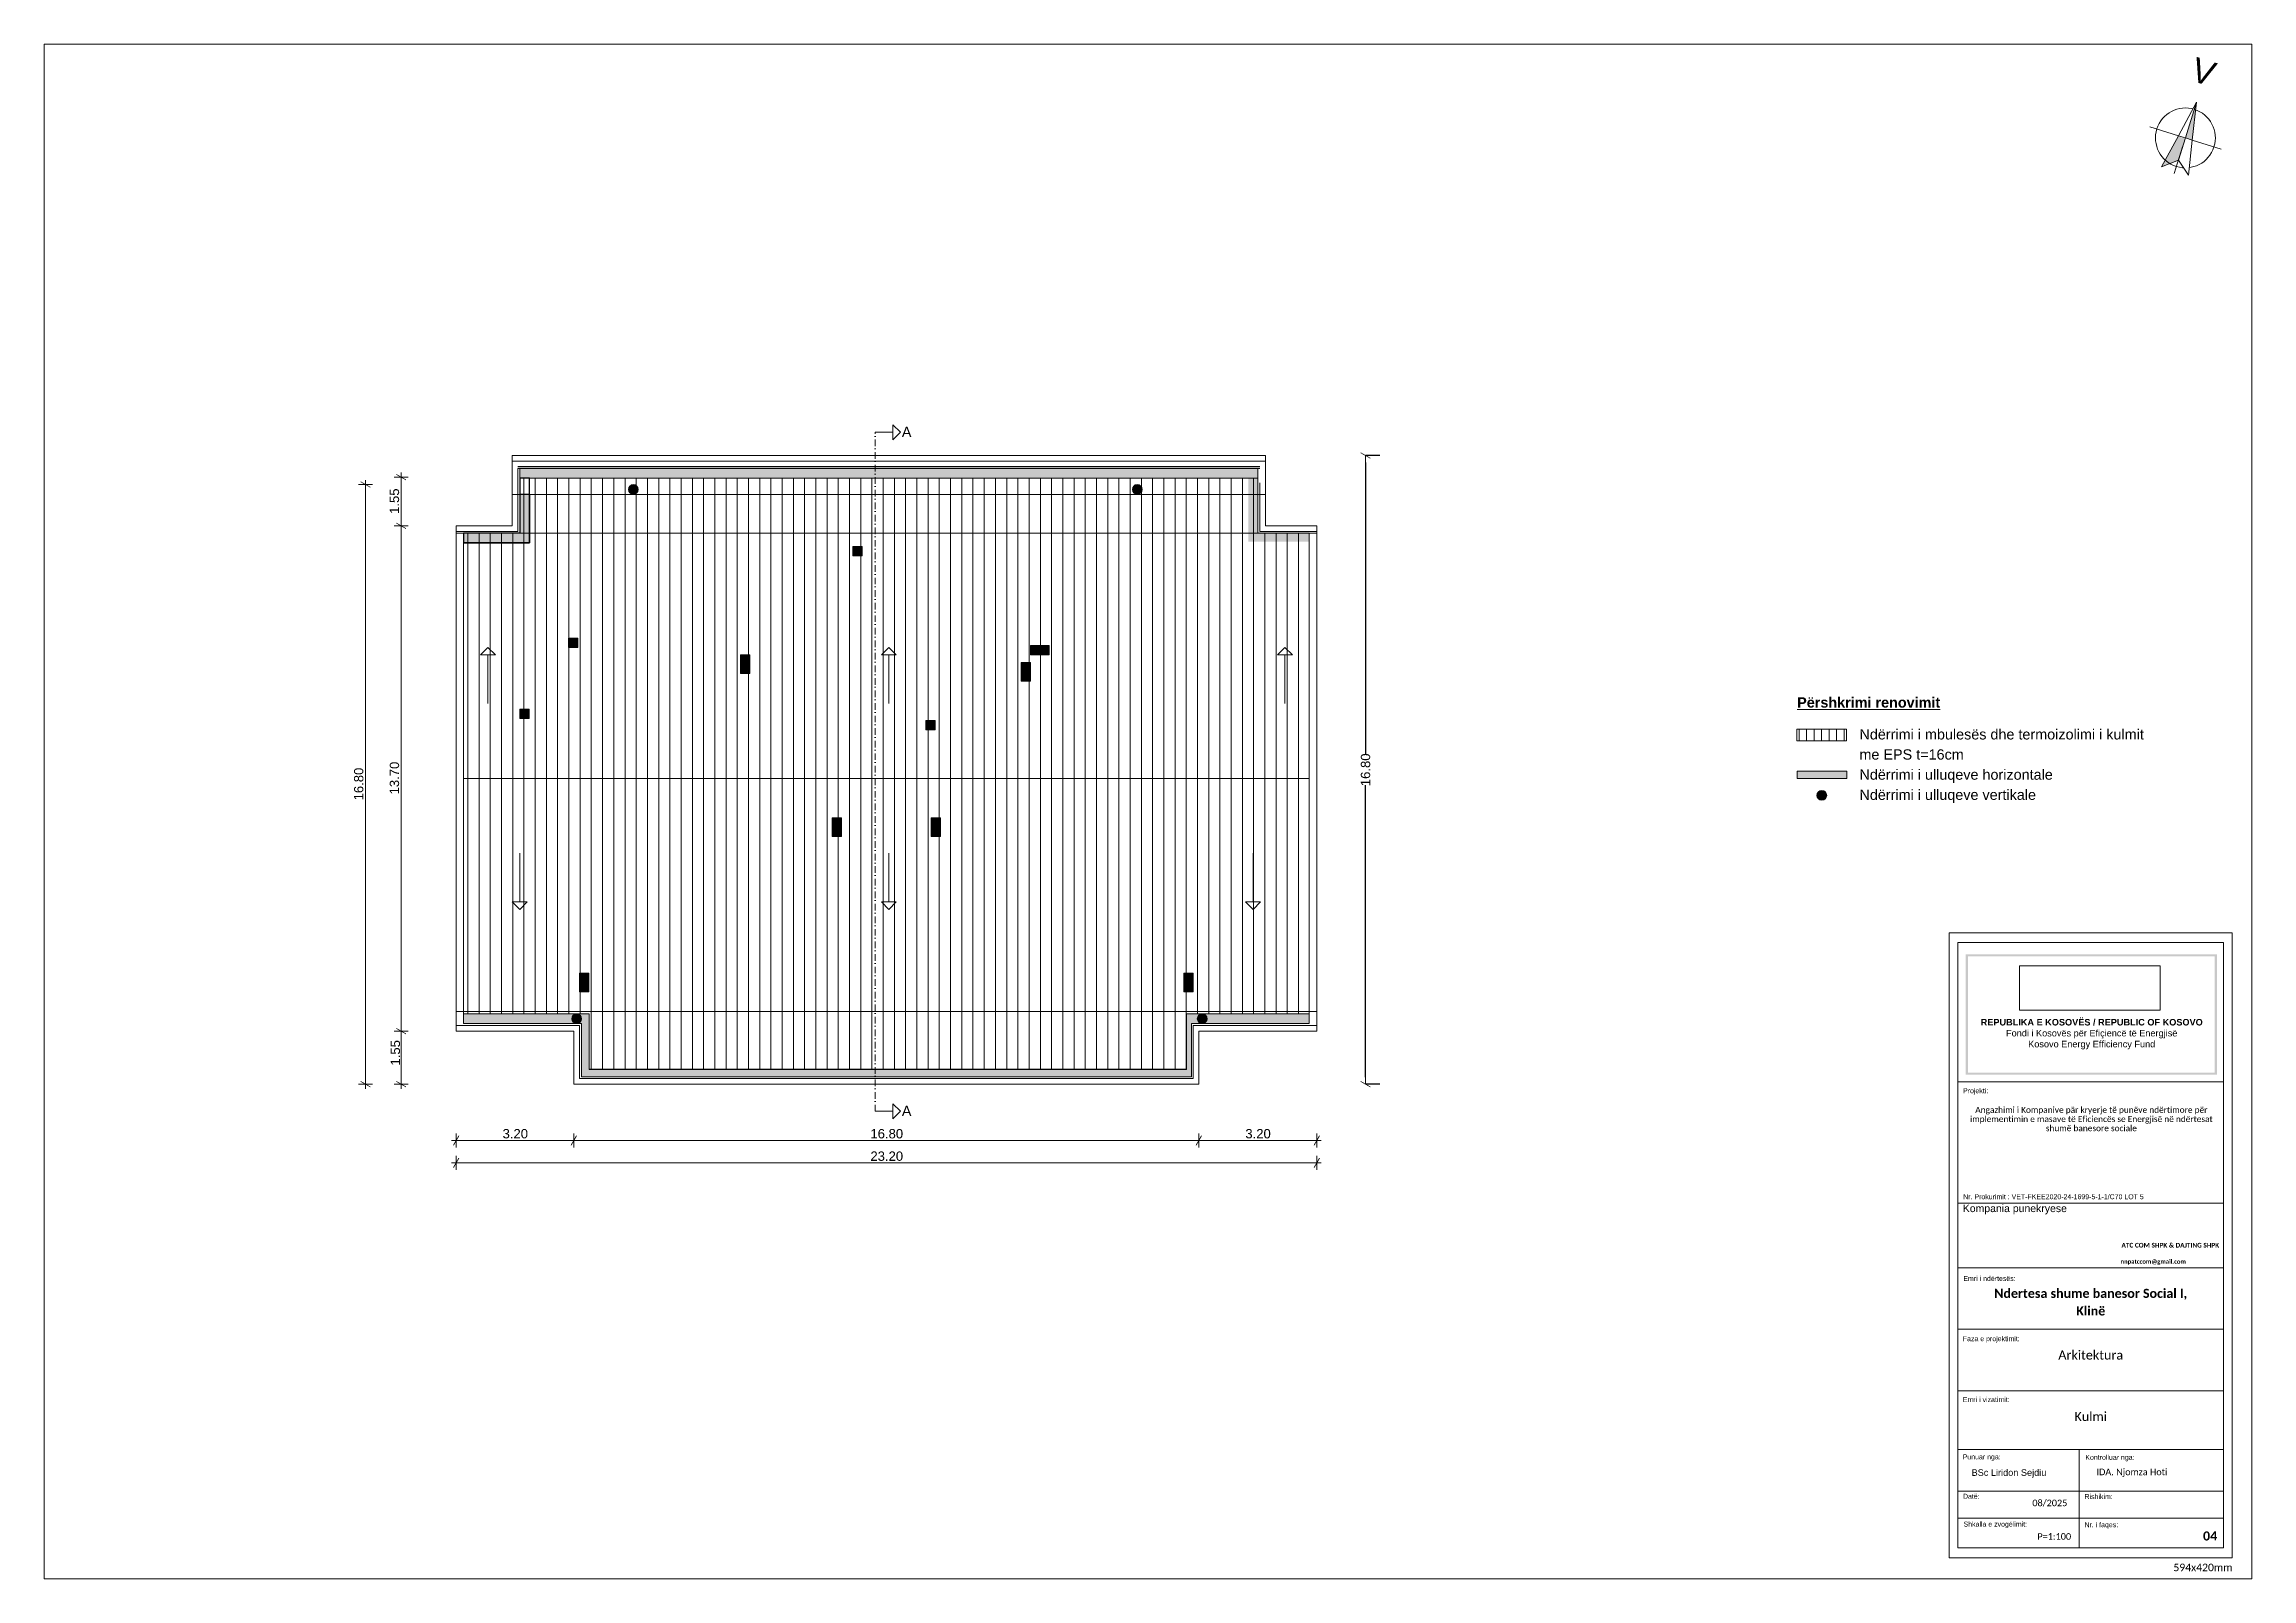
# Model space of a CAD drawing. Header units: feet. Extents: x 2565673 to 2671128, y -122443 to -81443.
# Drawn here: x 2565673 to 2624673, y -122443 to -81443 of the extents above; entities that cross this region are included whole.
import ezdxf
from ezdxf.enums import TextEntityAlignment as Align

# ---------------------------------------------------------------- set-up
doc = ezdxf.new("R2010")
doc.units = ezdxf.units.FT
doc.header["$MEASUREMENT"] = 0
doc.header["$XCLIPFRAME"] = 0
doc.set_wipeout_variables(frame=1)
doc.linetypes.add('Dot & Dashed', pattern=[335.138881, 176.388884, -88.194442, 0, -70.555556])
doc.linetypes.add('Wipeout_Contour', pattern=[1000, 0, -1000])
for name, color, linetype, lineweight in [('Annotation - Text_Pen_No__1', 7, 'Continuous', 5), ('Dimensioning - General_Pen_No__41', 7, 'Continuous', 5), ('Exterior walls_Pen_No__1', 7, 'Continuous', 5), ('Exterior walls_Pen_No__20', 1, 'Continuous', 5), ('Interior - Furniture _Pen_No__1', 7, 'Continuous', 5), ('Shell - Roof_Pen_No__1', 7, 'Continuous', 5), ('Shell - Roof_Pen_No__21', 7, 'Continuous', 5), ('Structural - Bearing_Pen_No__1', 7, 'Continuous', 5), ('Text blocks_Pen_No__1', 7, 'Continuous', 5), ('Text blocks_Pen_No__20', 1, 'Continuous', 5)]:
    doc.layers.add(name, color=color, linetype=linetype, lineweight=lineweight)
for name, color, linetype, lineweight, true_color in [('Annotation - Text_Pen_No__61', 7, 'Continuous', 5, 0x6a6a6a), ('Exterior walls_Pen_No__102', 7, 'Continuous', 5, 0xcccccc), ('Shell - Roof_Pen_No__61', 7, 'Continuous', 5, 0x6a6a6a), ('Structural - Bearing_Pen_No__25', 7, 'Continuous', 5, 0x40a5ff), ('Structural - Bearing_Pen_No__62', 7, 'Continuous', 5, 0xaaaaaa), ('Structural - Bearing_Pen_No__86', 7, 'Continuous', 5, 0x5555ff), ('Structural - Bearing_Pen_No__89', 7, 'Continuous', 5, 0x71cebe)]:
    doc.layers.add(name, color=color, linetype=linetype, lineweight=lineweight, true_color=true_color)
for name, color, linetype in [('Dimensioning - General', 7, 'Continuous'), ('Drawing & Figure', 7, 'Continuous'), ('Exterior walls', 7, 'Continuous'), ('Interior - Furniture', 7, 'Continuous'), ('Shell - Roof', 7, 'Continuous'), ('Structural - Bearing', 7, 'Continuous')]:
    doc.layers.add(name, color=color, linetype=linetype)
doc.styles.add('GENERATED_STYLE_1', font='arial.ttf')
doc.styles.add('GENERATED_STYLE_2', font='arialbd.ttf')
doc.styles.add('GENERATED_STYLE_3', font='calibri.ttf')
doc.styles.add('GENERATED_STYLE_4', font='calibrib.ttf')
doc.styles.add('GENERATED_STYLE_5', font='calibril.ttf')
doc.dimstyles.new('GENERATED_STYLE__2', dxfattribs={"dimtxt": 250, "dimasz": 190, "dimexe": 0.18, "dimexo": 3, "dimgap": 0.09, "dimtad": 1, "dimlfac": 0.001, "dimzin": 0, "dimdsep": 46, "dimtxsty": 'GENERATED_STYLE_1', "dimblk": 'ARROWHEAD_2', "dimblk1": 'ARROWHEAD_2', "dimblk2": 'ARROWHEAD_2', "dimcen": 0.09, "dimclrd": 7, "dimclre": 7, "dimclrt": 7, "dimadec": 0, "dimazin": 0, "dimtfac": 1, "dimtdec": 4, "dimtmove": 2, "dimatfit": 3, "dimfxl": 1, "dimtolj": 1, "dimtzin": 0, "dimarcsym": 0})
picture_1 = doc.add_image_def('image1.png', size_in_pixel=(354, 134))

msp = doc.modelspace()

# ---------------------------------------------------------------- texts
at = {"layer": 'Annotation - Text_Pen_No__1', "color": 7, "style": 'GENERATED_STYLE_3'}
msp.add_text('IDA. Njomza Hoti', height=175, dxfattribs=at).set_placement((2620521.804, -119674.651))
at = {"layer": 'Annotation - Text_Pen_No__1', "color": 7, "linetype": 'Continuous', "lineweight": 5, "attachment_point": 2}
for s, insert, char_height, style in [('\\A1;REPUBLIKA E KOSOVËS / REPUBLIC OF KOSOVO\\P{\\fArial|b0|i0|c0|p34;Fondi i Kosovës për Efiçiencë të Energjisë\\PKosovo Energy Efficiency Fund\\P}', (2620393.801, -107484.903), 175, 'GENERATED_STYLE_2'), ('\\A1;ATC COM SHPK & DAJTING SHPK ', (2622494.396, -113466.994), 125, 'GENERATED_STYLE_4'), ('\\A1;Arkitektura', (2620367.337, -116342.297), 242.5, 'GENERATED_STYLE_3'), ('\\A1;Kulmi', (2620367.337, -117984.422), 242.5, 'GENERATED_STYLE_3'), ('\\A1;BSc Liridon Sejdiu', (2618182.296, -119516.292), 175, 'GENERATED_STYLE_1'), ('\\A1;08/2025', (2619274.671, -120327.557), 175, 'GENERATED_STYLE_3'), ('\\A1;P=1:100', (2619392.255, -121222.896), 175, 'GENERATED_STYLE_3'), ('\\A1; 04', (2623516.074, -121175.688), 242.5, 'GENERATED_STYLE_4')]:
    msp.add_mtext(s, dxfattribs=dict(at, insert=insert, char_height=char_height, style=style))
at = {"layer": 'Annotation - Text_Pen_No__1', "color": 7, "linetype": 'Continuous', "lineweight": 5, "insert": (2620384.303, -109833.239), "char_height": 160, "width": 6797.99537, "attachment_point": 2, "line_spacing_factor": 0.919632, "style": 'GENERATED_STYLE_5'}
msp.add_mtext('\\A1;Angazhimi i Kompanive pär kryerje të punëve ndërtimore për implementimin e masave të Eficiencës se Energjisë në ndërtesat shumë banesore sociale', dxfattribs=at)
at = {"layer": 'Annotation - Text_Pen_No__1', "color": 7, "linetype": 'Continuous', "lineweight": 5, "insert": (2620367.337, -114694.711), "char_height": 242.5, "attachment_point": 2, "line_spacing_factor": 1.16153, "style": 'GENERATED_STYLE_4'}
msp.add_mtext('\\A1;Ndertesa shume banesor Social I, \\PKlinë', dxfattribs=at)
at = {"layer": 'Annotation - Text_Pen_No__61', "color": 251, "linetype": 'Continuous', "lineweight": 5, "true_color": 0x6a6a6a, "insert": (2623366.88, -122038.484), "char_height": 200, "attachment_point": 2, "style": 'GENERATED_STYLE_3'}
msp.add_mtext('\\A1;594x420mm', dxfattribs=at)
at = {"layer": 'Dimensioning - General', "color": 7, "lineweight": 5, "char_height": 250, "attachment_point": 7, "rotation": 90, "style": 'GENERATED_STYLE_1'}
for s, insert in [('\\A1;1.55', (2575162.243, -93991.809)), ('\\A1;16.80', (2574208.004, -101646.665)), ('\\A1;13.70', (2575162.243, -101486.665)), ('\\A1;1.55', (2575187.243, -108729.449))]:
    msp.add_mtext(s, dxfattribs=dict(at, insert=insert))
at = {"layer": 'Dimensioning - General', "color": 7, "lineweight": 5, "char_height": 250, "attachment_point": 7, "style": 'GENERATED_STYLE_1'}
for s, insert in [('\\A1;3.20', (2577924.753, -110679.236)), ('\\A1;16.80', (2587754.897, -110679.236)), ('\\A1;3.20', (2597774.753, -110679.236)), ('\\A1;23.20', (2587754.897, -111279.236))]:
    msp.add_mtext(s, dxfattribs=dict(at, insert=insert))
at = {"layer": 'Dimensioning - General_Pen_No__41', "color": 7, "linetype": 'Continuous', "lineweight": 5, "attachment_point": 7}
for s, insert, char_height, style in [('\\A1;{\\LPërshkrimi renovimit}', (2612522.607, -99170.252), 275, 'GENERATED_STYLE_2'), ('\\A1;Projekti:', (2616955.696, -109509.217), 133.375, 'GENERATED_STYLE_1'), ('\\A1;Kompania punekryese', (2616948.858, -112705.694), 200.15159, 'GENERATED_STYLE_1'), ('\\A1;Nr. Prokurimit : VET-FKEE2020-24-1699-5-1-1/C70 LOT 5', (2616959.443, -112302.81), 133.375, 'GENERATED_STYLE_1'), ('\\A1;Emri i ndërtesës:', (2616963.353, -114486.766), 133.375, 'GENERATED_STYLE_1'), ('\\A1;Faza e projektimit:', (2616949.156, -116133.742), 133.375, 'GENERATED_STYLE_1'), ('\\A1;Emri i vizatimit:', (2616949.621, -117722.019), 133.375, 'GENERATED_STYLE_1'), ('\\A1;Punuar nga:', (2616945.461, -119290.581), 133.375, 'GENERATED_STYLE_1'), ('\\A1;Kontrolluar nga:', (2620223.098, -119303.758), 133.375, 'GENERATED_STYLE_1'), ('\\A1;Datë:', (2616953.466, -120305.367), 133.375, 'GENERATED_STYLE_1'), ('\\A1;Rishikim:', (2620201.304, -120313.589), 133.375, 'GENERATED_STYLE_1'), ('\\A1;Shkalla e zvogëlimit:', (2616968.301, -121087.97), 133.375, 'GENERATED_STYLE_1'), ('\\A1;Nr. i faqes:', (2620200.12, -121103.566), 133.375, 'GENERATED_STYLE_1')]:
    msp.add_mtext(s, dxfattribs=dict(at, insert=insert, char_height=char_height, style=style))
at = {"layer": 'Dimensioning - General_Pen_No__41', "color": 7, "linetype": 'Continuous', "lineweight": 5, "insert": (2621164.444, -114054.203), "char_height": 115, "attachment_point": 7, "line_spacing_factor": 0.922253, "style": 'GENERATED_STYLE_1'}
msp.add_mtext('\\A1;\\pt737.29,1517,2350.4,3281.9;{\\fCalibri|b1|i0|c0|p34;nnpatccom@gmail.com}', dxfattribs=at)
at = {"layer": 'Text blocks_Pen_No__1', "color": 7, "linetype": 'Continuous', "lineweight": 5, "insert": (2614187.087, -99743.341), "char_height": 275, "attachment_point": 1, "line_spacing_factor": 1.173462, "style": 'GENERATED_STYLE_1'}
msp.add_mtext('\\A1;Ndërrimi i mbulesës dhe termoizolimi i kulmit \\Pme EPS t=16cm\\PNdërrimi i ulluqeve horizontale\\PNdërrimi i ulluqeve vertikale ', dxfattribs=at)
at = {"layer": 'Text blocks_Pen_No__20', "color": 1, "linetype": 'Continuous', "lineweight": 5, "char_height": 275, "attachment_point": 3, "style": 'GENERATED_STYLE_1'}
for insert in [(2588851.232, -91663.876), (2588851.232, -109803.933)]:
    msp.add_mtext('\\A1;A', dxfattribs=dict(at, insert=insert))

# ---------------------------------------------------------------- blocks, each defined once
blk = doc.blocks.new('Slab_1', base_point=(2576682, -107809))
at = {"layer": 'Structural - Bearing_Pen_No__89', "color": 123, "linetype": 'Continuous', "lineweight": 5, "true_color": 0x71cebe, "flags": 128}
blk.add_lwpolyline([(2576682, -107809), (2579832, -107809), (2579832, -109229), (2596532, -109229), (2596532, -107809), (2599682, -107809), (2599682, -107288), (2576682, -107288)], close=True, dxfattribs=at)
blk = doc.blocks.new('Slab_2', base_point=(2599682, -94509))
at = {"layer": 'Structural - Bearing_Pen_No__89', "color": 123, "linetype": 'Continuous', "lineweight": 5, "true_color": 0x71cebe, "flags": 128}
blk.add_lwpolyline([(2599682, -94509), (2599682, -94309), (2598312, -94309), (2598312, -93470), (2578182, -93470), (2578182, -94309), (2576682, -94309), (2576682, -94509)], close=True, dxfattribs=at)
blk = doc.blocks.new('Wall_1', base_point=(2576682, -107809))
at = {"layer": 'Exterior walls_Pen_No__1', "color": 7, "linetype": 'Continuous', "lineweight": 5, "flags": 128}
for points in [[(2579982, -107659), (2576682, -107659)], [(2576682, -107659), (2576682, -107809)], [(2576682, -107809), (2579832, -107809)]]:
    blk.add_lwpolyline(points, dxfattribs=at)
blk = doc.blocks.new('Wall_2', base_point=(2579832, -107809))
at = {"layer": 'Exterior walls_Pen_No__1', "color": 7, "linetype": 'Continuous', "lineweight": 5, "flags": 128}
for points in [[(2579832, -107809), (2579832, -109229)], [(2579982, -109079), (2579982, -107659)]]:
    blk.add_lwpolyline(points, dxfattribs=at)
blk = doc.blocks.new('Wall_3', base_point=(2579832, -109229))
at = {"layer": 'Exterior walls_Pen_No__1', "color": 7, "linetype": 'Continuous', "lineweight": 5, "flags": 128}
for points in [[(2596382, -109079), (2579982, -109079)], [(2579832, -109229), (2596532, -109229)]]:
    blk.add_lwpolyline(points, dxfattribs=at)
blk = doc.blocks.new('Wall_4', base_point=(2596532, -109229))
at = {"layer": 'Exterior walls_Pen_No__1', "color": 7, "linetype": 'Continuous', "lineweight": 5, "flags": 128}
for points in [[(2596382, -107659), (2596382, -109079)], [(2596532, -109229), (2596532, -107809)]]:
    blk.add_lwpolyline(points, dxfattribs=at)
blk = doc.blocks.new('Wall_5', base_point=(2596532, -107809))
at = {"layer": 'Exterior walls_Pen_No__1', "color": 7, "linetype": 'Continuous', "lineweight": 5, "flags": 128}
for points in [[(2599682, -107659), (2596382, -107659)], [(2596532, -107809), (2599682, -107809)], [(2599682, -107809), (2599682, -107659)]]:
    blk.add_lwpolyline(points, dxfattribs=at)
blk = doc.blocks.new('Wall_6', base_point=(2599682, -94309))
at = {"layer": 'Exterior walls_Pen_No__1', "color": 7, "linetype": 'Continuous', "lineweight": 5, "flags": 128}
for points in [[(2599682, -94309), (2598312, -94309)], [(2599682, -94459), (2599682, -94309)], [(2598162, -94459), (2599682, -94459)]]:
    blk.add_lwpolyline(points, dxfattribs=at)
blk = doc.blocks.new('Wall_7', base_point=(2598312, -94309))
at = {"layer": 'Exterior walls_Pen_No__1', "color": 7, "linetype": 'Continuous', "lineweight": 5, "flags": 128}
for points in [[(2598162, -93159), (2598162, -94459)], [(2598312, -94309), (2598312, -93009)]]:
    blk.add_lwpolyline(points, dxfattribs=at)
blk = doc.blocks.new('Wall_8', base_point=(2598312, -93009))
at = {"layer": 'Exterior walls_Pen_No__1', "color": 7, "linetype": 'Continuous', "lineweight": 5, "flags": 128}
for points in [[(2598312, -93009), (2578182, -93009)], [(2578332, -93159), (2598162, -93159)]]:
    blk.add_lwpolyline(points, dxfattribs=at)
blk = doc.blocks.new('Wall_10', base_point=(2578182, -94309))
at = {"layer": 'Exterior walls_Pen_No__1', "color": 7, "linetype": 'Continuous', "lineweight": 5, "flags": 128}
for points in [[(2578182, -94309), (2576682, -94309)], [(2576682, -94309), (2576682, -94459)], [(2576682, -94459), (2578332, -94459)]]:
    blk.add_lwpolyline(points, dxfattribs=at)
blk = doc.blocks.new('North Symbol 22')
at = {"layer": 'Interior - Furniture', "linetype": 'Continuous', "lineweight": 0, "true_color": 0x000000}
blk.add_hatch(color=18, dxfattribs=at).paths.add_polyline_path([(0, 0), (0, 1000), (-194, 0)])
at = {"layer": 'Interior - Furniture _Pen_No__1', "color": 7, "linetype": 'Continuous', "lineweight": 5}
for p, q in [((0, 1000), (-194, 0)), ((0, 0), (0, 1000)), ((-194, 0), (0, 0))]:
    blk.add_line(p, q, dxfattribs=at)
for start, end in [(0, 180), (180, 0)]:
    blk.add_arc((0, 0), 800, start, end, dxfattribs=at)
at = {"layer": 'Interior - Furniture _Pen_No__1', "color": 7, "lineweight": 5, "style": 'GENERATED_STYLE_1'}
blk.add_attdef('txt', text='', height=650, dxfattribs=at).set_placement((0, 1323), align=Align.BOTTOM_CENTER)
at = {"color": 254, "linetype": 'Wipeout_Contour', "lineweight": 0, "ltscale": 1195.088182}
blk.add_wipeout([(0, 0), (0, 1000), (194, 0)], dxfattribs=at).dxf.layer = 'Interior - Furniture'
at = {"layer": 'Interior - Furniture _Pen_No__1', "color": 7, "linetype": 'Continuous', "lineweight": 5}
for p, q in [((0, 1000), (194, 0)), ((0, 0), (0, 1000)), ((194, 0), (0, 0))]:
    blk.add_line(p, q, dxfattribs=at)
at = {"color": 254, "linetype": 'Wipeout_Contour', "lineweight": 0, "ltscale": 1813.560114}
blk.add_wipeout([(0, 0), (0, -618), (-375, -927), (-194, 0)], dxfattribs=at).dxf.layer = 'Interior - Furniture'
at = {"layer": 'Interior - Furniture', "linetype": 'Continuous', "lineweight": 0, "true_color": 0x000000}
blk.add_hatch(color=18, dxfattribs=at).paths.add_polyline_path([(0, 0), (0, -618), (375, -927), (194, 0)])
at = {"layer": 'Interior - Furniture _Pen_No__1', "color": 7, "linetype": 'Continuous', "lineweight": 5}
for p, q in [((-194, 0), (-1000, 0)), ((-375, -927), (-194, 0)), ((-194, 0), (0, 0)), ((0, 0), (0, -618)), ((0, 0), (0, -618)), ((194, 0), (0, 0)), ((375, -927), (194, 0)), ((194, 0), (1000, 0)), ((0, -250), (0, -1000)), ((0, -618), (-375, -927)), ((0, -618), (375, -927))]:
    blk.add_line(p, q, dxfattribs=at)
blk = doc.blocks.new('Line_1', base_point=(2588247, -99059))
at = {"layer": 'Shell - Roof_Pen_No__1', "color": 7, "linetype": 'Continuous', "lineweight": 5}
for p, q in [((2588247, -97559), (2588047, -97759)), ((2588447, -97759), (2588047, -97759)), ((2588247, -97559), (2588447, -97759))]:
    blk.add_line(p, q, dxfattribs=at)
at = {"layer": 'Shell - Roof_Pen_No__21', "color": 7, "linetype": 'Continuous', "lineweight": 5}
blk.add_line((2588247, -99059), (2588247, -97759), dxfattribs=at)
blk = doc.blocks.new('Line_2', base_point=(2588247, -103059))
at = {"layer": 'Shell - Roof_Pen_No__1', "color": 7, "linetype": 'Continuous', "lineweight": 5}
for p, q in [((2588247, -104559), (2588047, -104359)), ((2588047, -104359), (2588447, -104359)), ((2588247, -104559), (2588447, -104359))]:
    blk.add_line(p, q, dxfattribs=at)
at = {"layer": 'Shell - Roof_Pen_No__21', "color": 7, "linetype": 'Continuous', "lineweight": 5}
blk.add_line((2588247, -103059), (2588247, -104359), dxfattribs=at)
blk = doc.blocks.new('Line_3', base_point=(2598832, -99059))
at = {"layer": 'Shell - Roof_Pen_No__1', "color": 7, "linetype": 'Continuous', "lineweight": 5}
for p, q in [((2598832, -97559), (2598632, -97759)), ((2599032, -97759), (2598632, -97759)), ((2598832, -97559), (2599032, -97759))]:
    blk.add_line(p, q, dxfattribs=at)
at = {"layer": 'Shell - Roof_Pen_No__21', "color": 7, "linetype": 'Continuous', "lineweight": 5}
blk.add_line((2598832, -99059), (2598832, -97759), dxfattribs=at)
blk = doc.blocks.new('Line_4', base_point=(2577532, -99059))
at = {"layer": 'Shell - Roof_Pen_No__1', "color": 7, "linetype": 'Continuous', "lineweight": 5}
for p, q in [((2577532, -97559), (2577332, -97759)), ((2577732, -97759), (2577332, -97759)), ((2577532, -97559), (2577732, -97759))]:
    blk.add_line(p, q, dxfattribs=at)
at = {"layer": 'Shell - Roof_Pen_No__21', "color": 7, "linetype": 'Continuous', "lineweight": 5}
blk.add_line((2577532, -99059), (2577532, -97759), dxfattribs=at)
blk = doc.blocks.new('Line_5', base_point=(2578382, -103059))
at = {"layer": 'Shell - Roof_Pen_No__1', "color": 7, "linetype": 'Continuous', "lineweight": 5}
for p, q in [((2578382, -104559), (2578182, -104359)), ((2578182, -104359), (2578582, -104359)), ((2578382, -104559), (2578582, -104359))]:
    blk.add_line(p, q, dxfattribs=at)
at = {"layer": 'Shell - Roof_Pen_No__21', "color": 7, "linetype": 'Continuous', "lineweight": 5}
blk.add_line((2578382, -103059), (2578382, -104359), dxfattribs=at)
blk = doc.blocks.new('Line_6', base_point=(2597982, -103059))
at = {"layer": 'Shell - Roof_Pen_No__1', "color": 7, "linetype": 'Continuous', "lineweight": 5}
for p, q in [((2597982, -104559), (2597782, -104359)), ((2597782, -104359), (2598182, -104359)), ((2597982, -104559), (2598182, -104359))]:
    blk.add_line(p, q, dxfattribs=at)
at = {"layer": 'Shell - Roof_Pen_No__21', "color": 7, "linetype": 'Continuous', "lineweight": 5}
blk.add_line((2597982, -103059), (2597982, -104359), dxfattribs=at)
blk = doc.blocks.new('Line_7', base_point=(2587881, -91813))
at = {"layer": 'Exterior walls_Pen_No__20', "color": 1, "linetype": 'Continuous', "lineweight": 5}
for p, q in [((2587881, -91813), (2588357, -91813)), ((2588557, -91813), (2588357, -91613)), ((2588357, -92013), (2588357, -91613)), ((2588557, -91813), (2588357, -92013))]:
    blk.add_line(p, q, dxfattribs=at)
blk = doc.blocks.new('Line_8', base_point=(2587881, -109953))
at = {"layer": 'Exterior walls_Pen_No__20', "color": 1, "linetype": 'Continuous', "lineweight": 5}
for p, q in [((2587881, -109953), (2588357, -109953)), ((2588557, -109953), (2588357, -109753)), ((2588357, -110153), (2588357, -109753)), ((2588557, -109953), (2588357, -110153))]:
    blk.add_line(p, q, dxfattribs=at)
blk = doc.blocks.new('ARROWHEAD_2')
at = {"color": 0, "linetype": 'Continuous', "lineweight": 0}
for p, q in [((0, 0), (-1, 0)), ((-0.38, -0.66), (0.38, 0.66))]:
    blk.add_line(p, q, dxfattribs=at)
blk = doc.blocks.new('*D24')
at = {"layer": 'Defpoints', "color": 0, "linetype": 'Continuous', "transparency": 16777216}
for p in [(2600988, -92429), (2601375, -92429), (2601375, -109229)]:
    blk.add_point(p, dxfattribs=at)
at = {"layer": 'Dimensioning - General', "color": 7, "linetype": 'Continuous', "lineweight": -2, "transparency": 16777216}
for p, q in [((2601372, -92429), (2600988, -92429)), ((2600988, -92619), (2600988, -100420)), ((2600988, -109039), (2600988, -101239)), ((2601372, -109229), (2600988, -109229))]:
    blk.add_line(p, q, dxfattribs=at)
at = {"layer": 'Dimensioning - General', "color": 7, "linetype": 'Continuous', "lineweight": -2, "transparency": 16777216, "xscale": 190, "yscale": 190, "zscale": 190}
for p, rotation in [((2600988, -92429), 90), ((2600988, -109229), 270)]:
    blk.add_blockref('ARROWHEAD_2', p, dxfattribs=dict(at, rotation=rotation))
at = {"layer": 'Dimensioning - General', "color": 7, "linetype": 'Continuous', "lineweight": 0, "transparency": 16777216, "insert": (2600988, -100829), "char_height": 250, "attachment_point": 5, "rotation": 90, "style": 'GENERATED_STYLE_1'}
blk.add_mtext('\\A1;16.80', dxfattribs=at)

# ---------------------------------------------------------------- dimensions: what is measured, and where the dimension line sits
at = {"layer": 'Dimensioning - General', "color": 7, "linetype": 'Continuous', "lineweight": 0}
dim = msp.add_aligned_dim(p1=(2601374.66, -109229.236), p2=(2601374.66, -92429.236), distance=386.421, dimstyle='GENERATED_STYLE__2', override={"dimexo": 3}, dxfattribs=at)
dim.commit()
dim.dimension.update_dxf_attribs({"geometry": '*D24', "text_midpoint": (2600988.239, -100829.236), "text_rotation": 90})

# ---------------------------------------------------------------- hatches: boundary and pattern name
at = {"layer": 'Exterior walls_Pen_No__102', "linetype": 'Continuous', "lineweight": 5, "true_color": 0xcccccc}
for points in [[(2587532.326, -95109.236), (2587282.326, -95109.236), (2587282.326, -94859.236), (2587532.326, -94859.236)], [(2579932.326, -97559.236), (2579682.326, -97559.236), (2579682.326, -97309.236), (2579932.326, -97309.236)], [(2584532.326, -98259.236), (2584282.326, -98259.236), (2584282.326, -97759.236), (2584532.326, -97759.236)], [(2592032.326, -97759.236), (2592032.326, -97509.236), (2592532.326, -97509.236), (2592532.326, -97759.236)], [(2592032.326, -98459.236), (2591782.326, -98459.236), (2591782.326, -97959.236), (2592032.326, -97959.236)], [(2578632.326, -99462.267), (2578382.326, -99462.267), (2578382.326, -99212.267), (2578632.326, -99212.267)], [(2589482.326, -99759.236), (2589232.326, -99759.236), (2589232.326, -99509.236), (2589482.326, -99509.236)], [(2586982.326, -102609.236), (2586732.326, -102609.236), (2586732.326, -102109.236), (2586982.326, -102109.236)], [(2589632.326, -102609.236), (2589382.326, -102609.236), (2589382.326, -102109.236), (2589632.326, -102109.236)], [(2580232.326, -106759.236), (2579982.326, -106759.236), (2579982.326, -106259.236), (2580232.326, -106259.236)], [(2596382.326, -106759.236), (2596132.326, -106759.236), (2596132.326, -106259.236), (2596382.326, -106259.236)]]:
    msp.add_hatch(color=254, dxfattribs=at).paths.add_polyline_path(points)
at = {"layer": 'Structural - Bearing_Pen_No__1', "linetype": 'Continuous', "lineweight": 5}
for points in [[(2581417.414, -93470.206, -1), (2581417.414, -93209.237, -1)], [(2594885.168, -93470.206, -1), (2594885.168, -93209.237, -1)], [(2613180.692, -101642.487, -1), (2613180.692, -101381.518, -1)], [(2579902.925, -107609.237, -1), (2579902.925, -107348.267, -1)], [(2596621.31, -107609.237, -1), (2596621.31, -107348.267, -1)]]:
    msp.add_hatch(color=7, dxfattribs=at).paths.add_polyline_path(points)
at = {"layer": 'Structural - Bearing_Pen_No__25', "linetype": 'Continuous', "lineweight": 5, "true_color": 0x40a5ff}
for points in [[(2598114.985, -93040.206), (2578384.821, -93040.206), (2578384.821, -92779.236), (2598114.985, -92779.236)], [(2597852.506, -93040.206), (2598112.506, -93040.206), (2598112.506, -94472.119), (2599484.815, -94472.119), (2599484.815, -94732.119), (2597852.506, -94732.119)], [(2578642.326, -93470.206), (2578382.326, -93470.206), (2578382.326, -94509.237), (2576882.326, -94509.237), (2576882.326, -94769.237), (2578642.326, -94769.237)], [(2613845.968, -101058.471), (2613847.471, -100863.213), (2612520.152, -100863.213), (2612520.152, -101058.471)], [(2576882.326, -107609.237), (2580032.326, -107609.237), (2580032.326, -108824.575), (2580032.326, -109029.237), (2596332.326, -109029.237), (2596332.326, -108824.575), (2596332.326, -107609.237), (2599482.326, -107609.237), (2599482.326, -107348.267), (2596332.326, -107348.267), (2596201.38, -107348.267), (2596201.38, -108824.575), (2580238.704, -108824.575), (2580238.704, -107609.237), (2580238.704, -107347.443), (2580032.326, -107347.443), (2576882.326, -107347.443)]]:
    msp.add_hatch(color=161, dxfattribs=at).paths.add_polyline_path(points)
at = {"layer": 'Structural - Bearing_Pen_No__62', "linetype": 'Continuous', "lineweight": 5, "true_color": 0xaaaaaa}
h = msp.add_hatch(dxfattribs=at)
h.set_pattern_fill('SOLDIER_COURSE', color=253, style=0, pattern_type=2)
h.set_pattern_definition([(90, (2591696.33, -98280.23), (300, 0), [])])
h.paths.add_polyline_path([(2576882.326, -101059.237), (2576882.326, -94509.237), (2578382.326, -94509.236), (2578382.326, -93040.206), (2598112.49, -93040.206), (2598112.49, -94509.236), (2599482.326, -94509.237), (2599482.326, -101059.237)])
h = msp.add_hatch(dxfattribs=at)
h.set_pattern_fill('SOLDIER_COURSE', color=253, style=0, pattern_type=2)
h.set_pattern_definition([(90, (2613174.78, -99900.89), (-200, 0), [])])
h.paths.add_polyline_path([(2613838.454, -99747.1), (2612511.109, -99747.1), (2612511.109, -100054.677), (2613838.454, -100054.677)])
h = msp.add_hatch(dxfattribs=at)
h.set_pattern_fill('SOLDIER_COURSE', color=253, style=0, pattern_type=2)
h.set_pattern_definition([(270, (2591696.33, -103838.24), (300, 0), [])])
h.paths.add_polyline_path([(2580238.704, -107347.443), (2580238.704, -108838.165), (2596201.38, -108838.165), (2596201.38, -107348.267), (2599482.326, -107348.267), (2599482.326, -101059.237), (2596332.326, -101059.237), (2580032.326, -101059.237), (2576882.326, -101059.237), (2576882.326, -107347.443)])
at = {"layer": 'Structural - Bearing_Pen_No__86', "linetype": 'Continuous', "lineweight": 5, "true_color": 0x5555ff}
for points in [[(2617026.978, -105756.958), (2618298.218, -105756.958), (2618298.218, -105814.576), (2617084.596, -105814.576), (2617084.596, -108840.724), (2617026.978, -108840.724)], [(2617637.115, -105814.576), (2617637.115, -105756.958), (2623738.882, -105756.958), (2623738.882, -108840.724), (2623681.264, -108840.724), (2623681.264, -105814.576)], [(2617026.978, -107789.957), (2617084.596, -107789.957), (2617084.596, -108918.121), (2618298.218, -108918.121), (2618298.218, -108975.739), (2617026.978, -108975.739)], [(2617637.115, -108975.739), (2617637.115, -108918.121), (2623681.264, -108918.121), (2623681.264, -107789.957), (2623738.882, -107789.957), (2623738.882, -108975.739)]]:
    msp.add_hatch(color=173, dxfattribs=at).paths.add_polyline_path(points)

# ---------------------------------------------------------------- linework, layer by layer
for points in [[(2578642.326, -93040.206), (2578382.326, -93040.206), (2578382.326, -94509.237), (2576882.326, -94509.237), (2576882.326, -94769.237), (2578642.326, -94769.237), (2578642.326, -93470.206)], [(2576882.326, -94509.237), (2576882.326, -94769.237), (2578642.326, -94769.237), (2578642.326, -93470.206), (2578382.326, -93470.206), (2578382.326, -94509.237)]]:
    msp.add_lwpolyline(points, close=True)
for points in [[(2598162.49, -92779.236), (2578332.326, -92779.236)], [(2578382.326, -93470.206), (2578382.326, -94509.237), (2576882.326, -94509.237)], [(2578642.326, -93470.206), (2578642.326, -94769.237), (2576882.326, -94769.237)]]:
    msp.add_lwpolyline(points)
at = {"layer": 'Dimensioning - General', "color": 7, "linetype": 'Continuous', "lineweight": 5}
for p, q in [((2574445.504, -93209.237), (2574070.504, -93209.237)), ((2574383.004, -93281.406), (2574133.004, -93137.068)), ((2574258.004, -93209.237), (2574258.004, -93086.987)), ((2574258.004, -109229.236), (2574258.004, -93209.237)), ((2575399.743, -93009.236), (2575024.743, -93009.236)), ((2575337.243, -93081.405), (2575087.243, -92937.068)), ((2575212.243, -93009.236), (2575212.243, -92886.986)), ((2575212.243, -94309.236), (2575212.243, -93009.236)), ((2575399.743, -94309.236), (2575024.743, -94309.236)), ((2575399.743, -94309.236), (2575024.743, -94309.236)), ((2575087.243, -94237.068), (2575337.243, -94381.405)), ((2575087.243, -94237.068), (2575337.243, -94381.405)), ((2575212.243, -107809.236), (2575212.243, -94309.236)), ((2575399.743, -107809.236), (2575024.743, -107809.236)), ((2575399.743, -107809.236), (2575024.743, -107809.236)), ((2575087.243, -107737.068), (2575337.243, -107881.405)), ((2575087.243, -107737.068), (2575337.243, -107881.405)), ((2575212.243, -109229.236), (2575212.243, -107809.236)), ((2574445.504, -109229.236), (2574070.504, -109229.236)), ((2574133.004, -109157.068), (2574383.004, -109301.405)), ((2574258.004, -109351.486), (2574258.004, -109229.236)), ((2575399.743, -109229.236), (2575024.743, -109229.236)), ((2575087.243, -109157.068), (2575337.243, -109301.405)), ((2575212.243, -109351.486), (2575212.243, -109229.236)), ((2576560.076, -110729.236), (2576682.326, -110729.236)), ((2576754.494, -110604.236), (2576610.157, -110854.236)), ((2576682.326, -110916.736), (2576682.326, -110541.736)), ((2576682.326, -110729.236), (2579832.326, -110729.236)), ((2579904.494, -110604.236), (2579760.157, -110854.236)), ((2579904.494, -110604.236), (2579760.157, -110854.236)), ((2579832.326, -110916.736), (2579832.326, -110541.736)), ((2579832.326, -110916.736), (2579832.326, -110541.736)), ((2579832.326, -110729.236), (2596532.326, -110729.236)), ((2596604.494, -110604.236), (2596460.157, -110854.236)), ((2596604.494, -110604.236), (2596460.157, -110854.236)), ((2596532.326, -110916.736), (2596532.326, -110541.736)), ((2596532.326, -110916.736), (2596532.326, -110541.736)), ((2596532.326, -110729.236), (2599682.326, -110729.236)), ((2599610.157, -110854.236), (2599754.494, -110604.236)), ((2599682.326, -110916.736), (2599682.326, -110541.736)), ((2599682.326, -110729.236), (2599804.576, -110729.236)), ((2576560.076, -111329.236), (2576682.326, -111329.236)), ((2576754.494, -111204.236), (2576610.157, -111454.236)), ((2576682.326, -111516.736), (2576682.326, -111141.736)), ((2576682.326, -111329.236), (2599682.326, -111329.236)), ((2599610.157, -111454.236), (2599754.494, -111204.236)), ((2599682.326, -111516.736), (2599682.326, -111141.736)), ((2599682.326, -111329.236), (2599804.576, -111329.236))]:
    msp.add_line(p, q, dxfattribs=at)
at = {"layer": 'Exterior walls_Pen_No__1', "color": 7, "linetype": 'Continuous', "lineweight": 5, "flags": 128}
for points in [[(2578182.326, -93009.236), (2578182.326, -94309.236)], [(2578332.326, -94459.236), (2578332.326, -92779.236)]]:
    msp.add_lwpolyline(points, dxfattribs=at)
for points in [[(2587532.326, -95109.236), (2587282.326, -95109.236), (2587282.326, -94859.236), (2587532.326, -94859.236)], [(2579932.326, -97559.236), (2579682.326, -97559.236), (2579682.326, -97309.236), (2579932.326, -97309.236)], [(2584532.326, -98259.236), (2584282.326, -98259.236), (2584282.326, -97759.236), (2584532.326, -97759.236)], [(2592032.326, -97759.236), (2592032.326, -97509.236), (2592532.326, -97509.236), (2592532.326, -97759.236)], [(2592032.326, -98459.236), (2591782.326, -98459.236), (2591782.326, -97959.236), (2592032.326, -97959.236)], [(2578632.326, -99462.267), (2578382.326, -99462.267), (2578382.326, -99212.267), (2578632.326, -99212.267)], [(2589482.326, -99759.236), (2589232.326, -99759.236), (2589232.326, -99509.236), (2589482.326, -99509.236)], [(2586982.326, -102609.236), (2586732.326, -102609.236), (2586732.326, -102109.236), (2586982.326, -102109.236)], [(2589632.326, -102609.236), (2589382.326, -102609.236), (2589382.326, -102109.236), (2589632.326, -102109.236)], [(2580232.326, -106759.236), (2579982.326, -106759.236), (2579982.326, -106259.236), (2580232.326, -106259.236)], [(2596382.326, -106759.236), (2596132.326, -106759.236), (2596132.326, -106259.236), (2596382.326, -106259.236)]]:
    msp.add_lwpolyline(points, close=True, dxfattribs=at)
at = {"layer": 'Exterior walls_Pen_No__20', "color": 1, "linetype": 'Dot & Dashed', "lineweight": 5}
msp.add_line((2587881.214, -109952.829), (2587881.214, -91812.772), dxfattribs=at)
at = {"layer": 'Shell - Roof_Pen_No__1', "color": 7, "linetype": 'Continuous', "lineweight": 5}
for p, q in [((2616584.355, -105181.538), (2624150.32, -105181.538)), ((2616584.355, -112404.847), (2616584.355, -105181.538)), ((2616814.827, -112404.847), (2616814.827, -105444.05)), ((2616814.827, -105444.05), (2623919.848, -105444.05)), ((2623919.848, -105444.05), (2623919.848, -112404.847)), ((2624150.32, -105181.538), (2624150.32, -121881.853)), ((2623919.848, -109168.679), (2616814.827, -109168.679)), ((2616814.827, -121611.386), (2616814.827, -109734.041)), ((2623919.848, -109734.041), (2623919.848, -121611.386)), ((2623919.848, -112404.847), (2616814.827, -112404.847)), ((2623919.848, -112404.847), (2616814.827, -112404.847)), ((2623919.848, -114133.012), (2616814.827, -114133.012)), ((2623919.848, -115775.137), (2616814.827, -115775.137)), ((2623919.848, -117417.262), (2616814.827, -117417.262)), ((2623919.848, -118989.487), (2616814.827, -118989.487)), ((2620058.664, -118989.487), (2620058.664, -121611.386)), ((2623919.848, -120096.516), (2616814.827, -120096.516)), ((2623919.848, -120824.369), (2616814.827, -120824.369)), ((2624150.32, -121881.853), (2616584.355, -121881.853)), ((2623919.848, -121611.386), (2616814.827, -121611.386))]:
    msp.add_line(p, q, dxfattribs=at)
at = {"layer": 'Shell - Roof_Pen_No__21', "color": 7, "linetype": 'Continuous', "lineweight": 5}
for p, q in [((2565673.367, -81442.756), (2624673.367, -81442.756)), ((2565673.367, -122442.756), (2565673.367, -81442.756)), ((2624673.367, -122442.756), (2624673.367, -81442.756)), ((2624673.367, -122442.756), (2624673.367, -81442.756)), ((2565673.367, -122442.756), (2624673.367, -122442.756))]:
    msp.add_line(p, q, dxfattribs=at)
at = {"layer": 'Shell - Roof_Pen_No__61', "color": 251, "linetype": 'Continuous', "lineweight": 5, "true_color": 0x6a6a6a}
msp.add_line((2616584.355, -121881.853), (2616584.355, -109734.041), dxfattribs=at)
at = {"layer": 'Structural - Bearing_Pen_No__1', "color": 7, "linetype": 'Continuous', "lineweight": 5, "flags": 128}
for points in [[(2576682.326, -107809.237), (2579832.326, -107809.237), (2579832.326, -109229.237), (2596532.326, -109229.237), (2596532.326, -107809.237), (2599682.326, -107809.237), (2599682.326, -94309.237), (2598312.49, -94309.237), (2598312.49, -92429.236), (2578182.326, -92429.237), (2578182.326, -94309.237), (2576682.326, -94309.237)], [(2576882.326, -107609.237), (2580032.326, -107609.237), (2580032.326, -109029.237), (2596332.326, -109029.237), (2596332.326, -107609.237), (2599482.326, -107609.237), (2599482.326, -94509.237), (2598112.49, -94509.237), (2598112.49, -92779.236), (2578382.326, -92779.236), (2578382.326, -94509.237), (2576882.326, -94509.237)], [(2576882.326, -101059.237), (2576882.326, -94509.237), (2578382.326, -94509.236), (2578382.326, -93040.206), (2598112.49, -93040.206), (2598112.49, -94509.236), (2599482.326, -94509.237), (2599482.326, -101059.237)], [(2598112.49, -93040.206), (2578382.326, -93040.206), (2578382.326, -92779.236), (2598112.49, -92779.236)], [(2613838.454, -99747.1), (2612511.109, -99747.1), (2612511.109, -100054.677), (2613838.454, -100054.677)], [(2613845.968, -101058.471), (2613847.471, -100863.213), (2612520.152, -100863.213), (2612520.152, -101058.471)], [(2580238.704, -107347.443), (2580238.704, -108838.165), (2596201.38, -108838.165), (2596201.38, -107348.267), (2599482.326, -107348.267), (2599482.326, -101059.237), (2596332.326, -101059.237), (2580032.326, -101059.237), (2576882.326, -101059.237), (2576882.326, -107347.443)], [(2576882.326, -107609.237), (2580032.326, -107609.237), (2580032.326, -108824.575), (2580032.326, -109029.237), (2596332.326, -109029.237), (2596332.326, -108824.575), (2596332.326, -107609.237), (2599482.326, -107609.237), (2599482.326, -107348.267), (2596332.326, -107348.267), (2596201.38, -107348.267), (2596201.38, -108824.575), (2580238.704, -108824.575), (2580238.704, -107609.237), (2580238.704, -107347.443), (2580032.326, -107347.443), (2576882.326, -107347.443)]]:
    msp.add_lwpolyline(points, close=True, dxfattribs=at)
for points in [[(2581417.414, -93470.206, -1), (2581417.414, -93209.237, -1)], [(2594885.168, -93470.206, -1), (2594885.168, -93209.237, -1)], [(2613180.692, -101642.487, -1), (2613180.692, -101381.518, -1)], [(2579902.925, -107609.237, -1), (2579902.925, -107348.267, -1)], [(2596621.31, -107609.237, -1), (2596621.31, -107348.267, -1)]]:
    msp.add_lwpolyline(points, format="xyb", close=True, dxfattribs=at)

# ---------------------------------------------------------------- block references
at = {"layer": 'Exterior walls', "color": 1, "linetype": 'Continuous', "lineweight": 5}
for name, p in [('Line_7', (2587881.214, -91812.772)), ('Line_8', (2587881.214, -109952.829))]:
    msp.add_blockref(name, p, dxfattribs=at)
at = {"layer": 'Exterior walls', "color": 7, "lineweight": 5}
for name, p in [('Wall_8', (2598312.49, -92579.236)), ('Wall_7', (2598312.49, -94309.236)), ('Wall_10', (2578182.326, -94309.236)), ('Wall_6', (2599682.326, -94309.236)), ('Wall_1', (2576682.326, -107809.236)), ('Wall_2', (2579832.326, -107809.237)), ('Wall_4', (2596532.326, -109229.236)), ('Wall_5', (2596532.326, -107809.236)), ('Wall_3', (2579832.326, -109229.236))]:
    msp.add_blockref(name, p, dxfattribs=at)
at = {"layer": 'Interior - Furniture', "color": 104, "linetype": 'Continuous', "lineweight": 5, "true_color": 0x029e21}
ref = msp.add_blockref('North Symbol 22', (2622897.432, -83947.767), dxfattribs=dict(at, xscale=-0.9999999999999999, zscale=1000, rotation=342.5528115767323))
ref.add_attrib('txt', 'V', dxfattribs={"layer": 'Interior - Furniture _Pen_No__1', "color": 7, "lineweight": 5, "height": 650, "rotation": 342.55281158, "style": 'GENERATED_STYLE_1'}).set_placement((2623227.242, -82675.515), align=Align.BOTTOM_CENTER)
at = {"layer": 'Shell - Roof', "color": 7, "linetype": 'Continuous', "lineweight": 5}
for name, p in [('Line_4', (2577532.326, -99059.237)), ('Line_1', (2588247.408, -99059.237)), ('Line_3', (2598832.326, -99059.237)), ('Line_5', (2578382.326, -103059.237)), ('Line_2', (2588247.408, -103059.237)), ('Line_6', (2597982.326, -103059.237))]:
    msp.add_blockref(name, p, dxfattribs=at)
at = {"layer": 'Structural - Bearing', "color": 123, "linetype": 'Continuous', "lineweight": 5, "true_color": 0x71cebe}
for name, p in [('Slab_2', (2599682.326, -94509.237)), ('Slab_1', (2576682.326, -107809.236))]:
    msp.add_blockref(name, p, dxfattribs=at)

msp.set_redraw_order([(e.dxf.handle, doc.entitydb.next_handle()) for e in msp.query("TEXT MTEXT ATTDEF DIMENSION ARC_DIMENSION")])  # texts and dimensions are drawn at this point

# ---------------------------------------------------------------- pictures from other files: only their frames are drawn
at = {"layer": 'Drawing & Figure', "linetype": 'Continuous', "lineweight": 0}
image = msp.add_image(picture_1, insert=(2618466.355, -107249.658), size_in_units=(3758.688, 1183.979), dxfattribs=at)
image.set_boundary_path([(-0.5, -0.5), (353.5, 133.5)])

doc.saveas('drawing.dxf')
